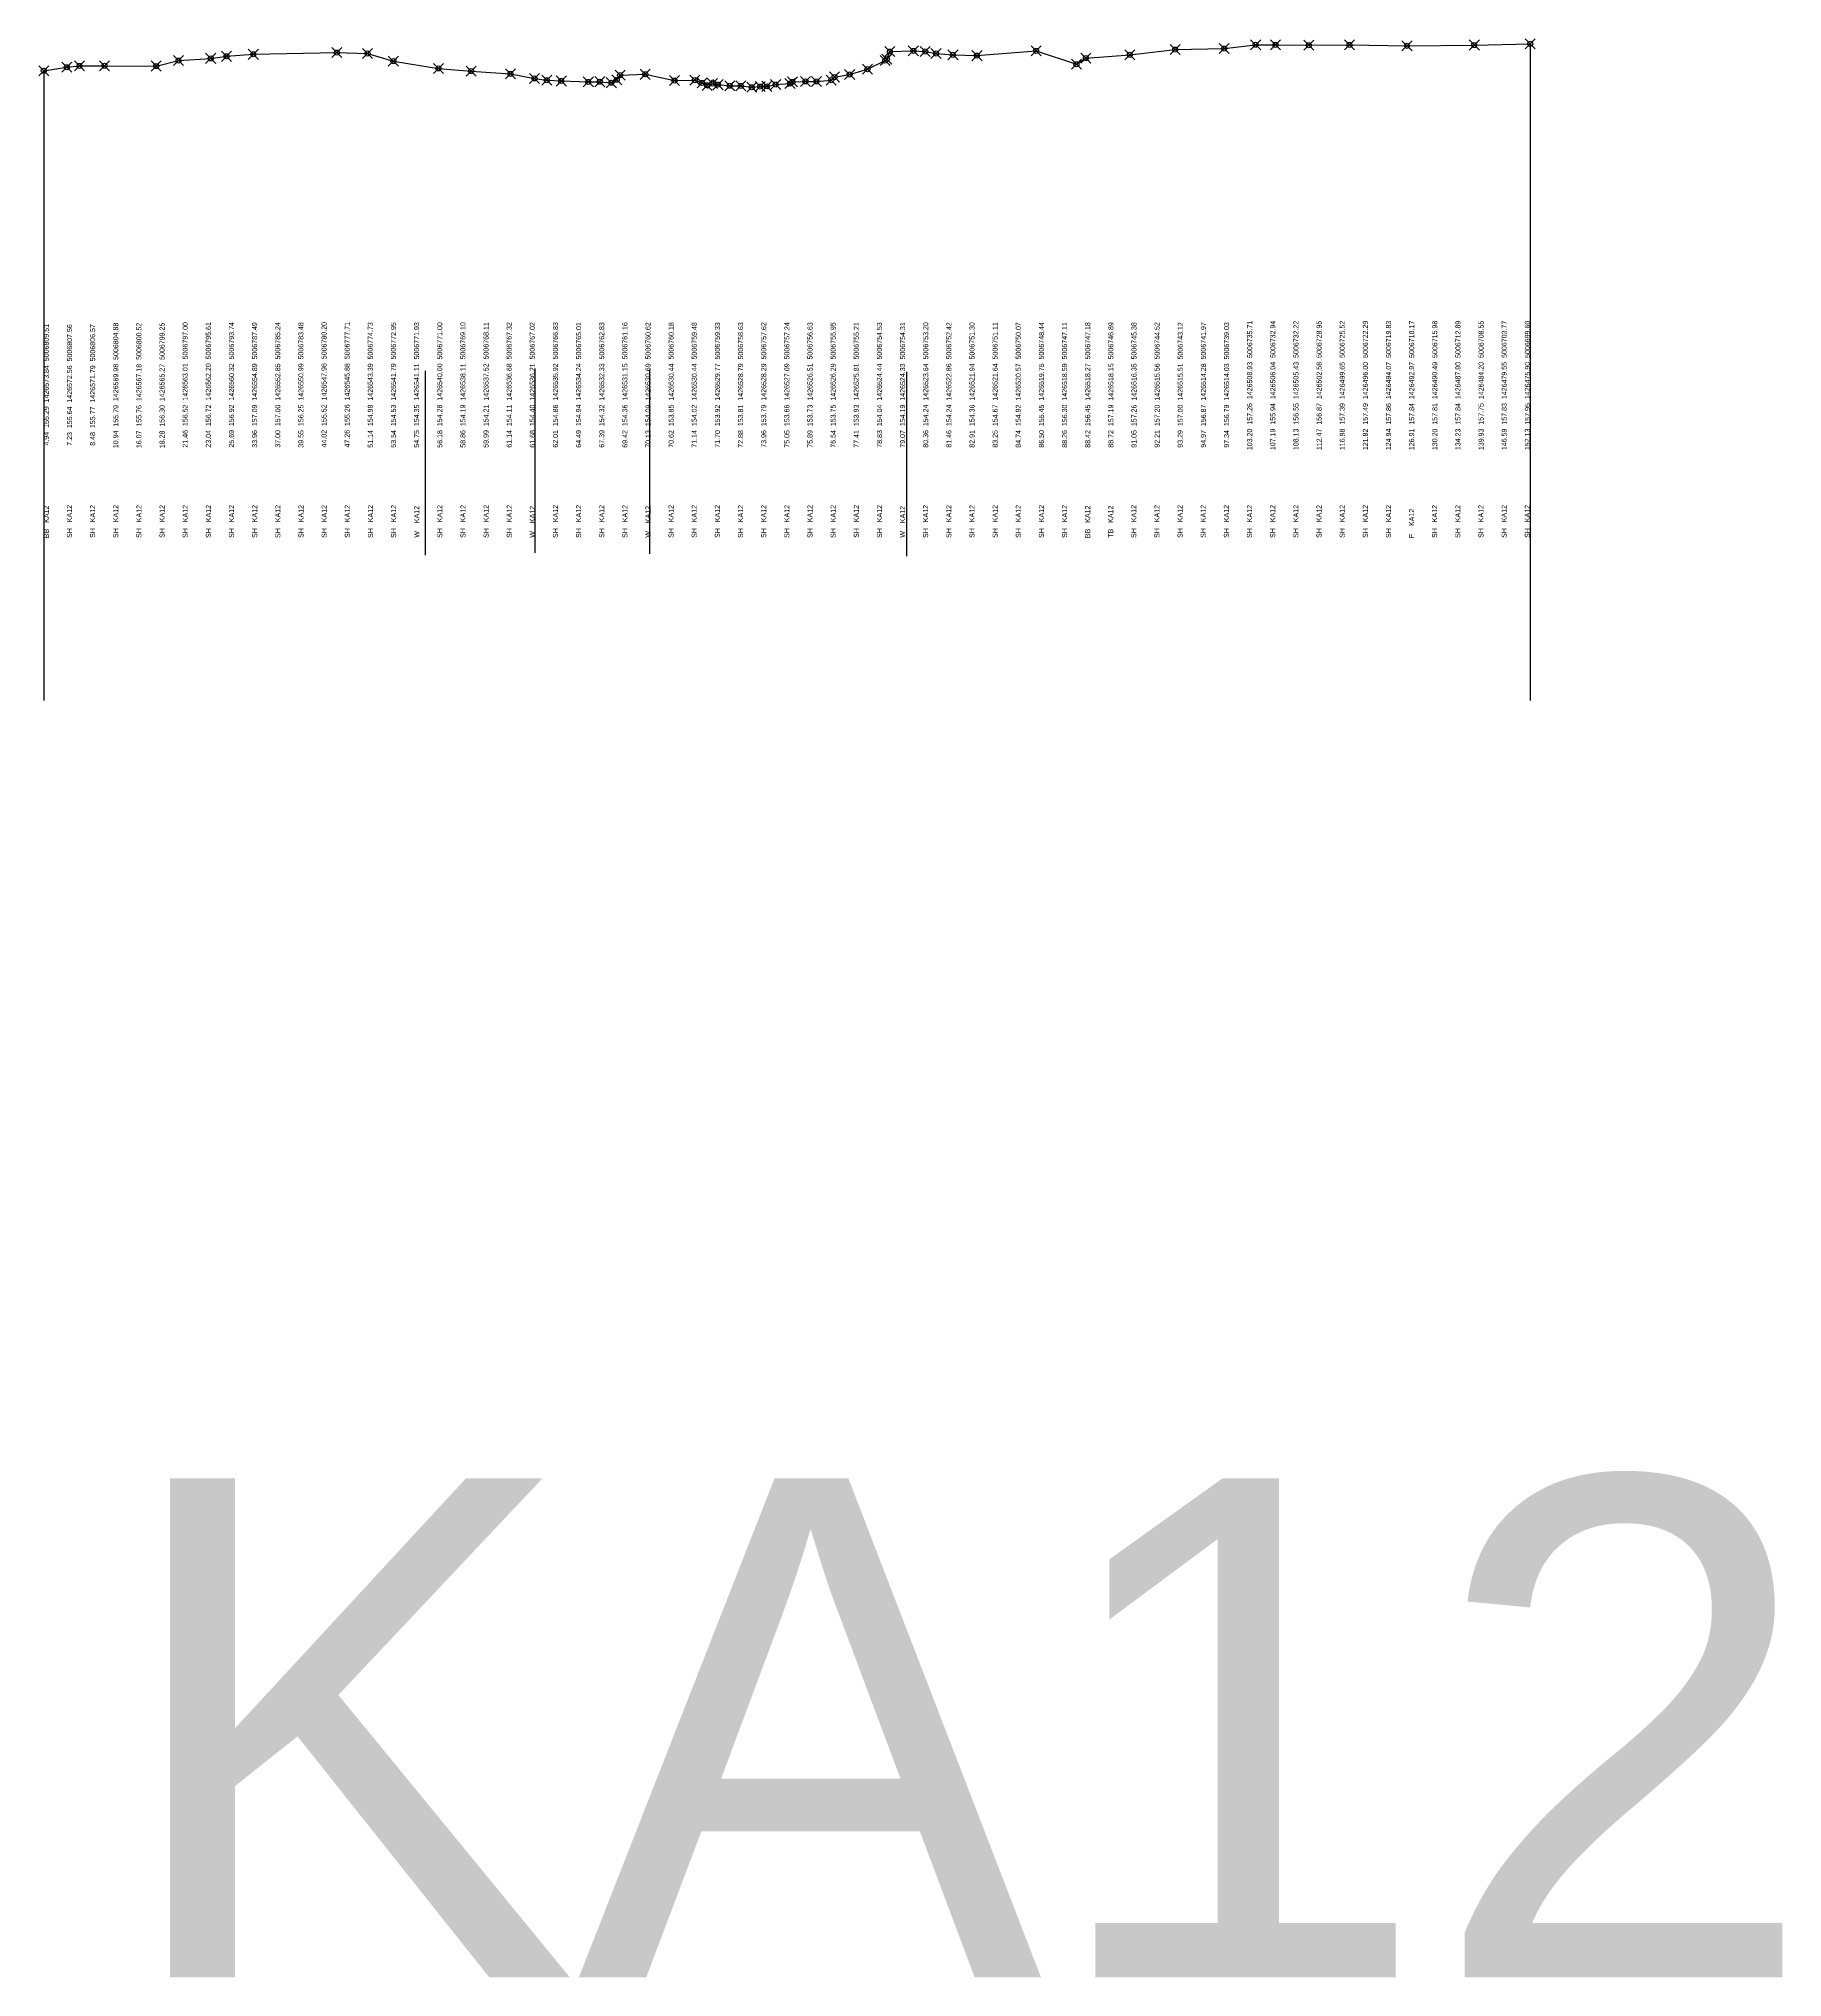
# Model space of a CAD drawing. Header units: millimetres. Extents: x -6058346 to 80050500, y -1699923 to 1425285630.
# Drawn here: x -416983 to -244333, y -33446 to 158454 of the extents above; entities that cross this region are included whole.
import ezdxf

# ---------------------------------------------------------------- set-up
doc = ezdxf.new("R2010")
doc.units = ezdxf.units.MM
doc.header["$PDMODE"] = 35
doc.header["$PDSIZE"] = 500
doc.styles.get("Standard").update_dxf_attribs({"font": 'arial.ttf'})

msp = doc.modelspace()

# ---------------------------------------------------------------- linework, layer by layer
for p, q in [((-269287.034, 157954), (-269287.034, 92950.174)), ((-416483.221, 155286), (-416483.221, 92950.174))]:
    msp.add_line(p, q)
at = {"color": 6}
for p, q in [((-378687.809, 107337.441), (-378687.809, 125583.236)), ((-367835.547, 107576.218), (-367835.547, 125822.013)), ((-356478.923, 107472.575), (-356478.923, 125718.369)), ((-331018.145, 107226.918), (-331018.145, 125472.713))]:
    msp.add_line(p, q, dxfattribs=at)
at = {"color": 1}
msp.add_lwpolyline([(-416483.221, 155286), (-414195.19, 155636), (-412944.517, 155766), (-410475.853, 155786), (-405350.836, 155756), (-403141.839, 156296), (-399957.467, 156516), (-398381.566, 156716), (-395734.934, 156915), (-387456.25, 157085), (-384419.277, 156995), (-381867.417, 156245), (-377402.421, 155515), (-374160.149, 155255), (-370279.022, 154975), (-367885.628, 154525), (-366671.605, 154345), (-365238.871, 154275), (-362562.557, 154185), (-361431.389, 154205), (-360282.629, 154105), (-359745.488, 154395), (-359410.247, 154855), (-356933.557, 154935), (-354035.494, 154315), (-352004.566, 154355), (-351295.41, 154085), (-350800.714, 153845), (-350276.766, 154015), (-349720.368, 153915), (-348545.424, 153805), (-347459.055, 153785), (-346374.847, 153655), (-345533.376, 153725), (-344881.073, 153745), (-344009.693, 153925), (-342587.216, 154035), (-342350.378, 154185), (-341064.259, 154235), (-339962.631, 154235), (-338514.766, 154355), (-338172.73, 154665), (-336683.675, 154915), (-334923.632, 155445), (-333158.983, 156295), (-332997.309, 156445), (-332701.451, 157185), (-330374.623, 157255), (-329206.879, 157195), (-328131.035, 156995), (-326454.317, 156865), (-324076.559, 156785), (-318221.217, 157255), (-314230.597, 155935), (-313287.254, 156545), (-308949.878, 156865), (-304439.795, 157385), (-299598.859, 157485), (-296478.961, 157864), (-294508.254, 157844), (-291222.552, 157814), (-287192.879, 157844), (-281491.379, 157754), (-274828.42, 157834), (-269287.034, 157954)], dxfattribs=at)
for p in [(-395734.934, 156915), (-387456.25, 157085), (-384419.277, 156995), (-332701.451, 157185), (-330374.623, 157255), (-329206.879, 157195), (-328131.035, 156995), (-326454.317, 156865), (-318221.217, 157255), (-308949.878, 156865), (-304439.795, 157385), (-299598.859, 157485), (-296478.961, 157864), (-294508.254, 157844), (-291222.552, 157814), (-287192.879, 157844), (-281491.379, 157754), (-274828.42, 157834), (-269287.034, 157954), (-416483.221, 155286), (-414195.19, 155636), (-412944.517, 155766), (-410475.853, 155786), (-405350.836, 155756), (-403141.839, 156296), (-399957.467, 156516), (-398381.566, 156716), (-381867.417, 156245), (-377402.421, 155515), (-374160.149, 155255), (-370279.022, 154975), (-334923.632, 155445), (-333158.983, 156295), (-332997.309, 156445), (-324076.559, 156785), (-314230.597, 155935), (-313287.254, 156545), (-367885.628, 154525), (-366671.605, 154345), (-365238.871, 154275), (-362562.557, 154185), (-361431.389, 154205), (-360282.629, 154105), (-359745.488, 154395), (-359410.247, 154855), (-356933.557, 154935), (-354035.494, 154315), (-352004.566, 154355), (-351295.41, 154085), (-350800.714, 153845), (-350276.766, 154015), (-349720.368, 153915), (-348545.424, 153805), (-347459.055, 153785), (-346374.847, 153655), (-345533.376, 153725), (-344881.073, 153745), (-344009.693, 153925), (-342587.216, 154035), (-342350.378, 154185), (-341064.259, 154235), (-339962.631, 154235), (-338514.766, 154355), (-338172.73, 154665), (-336683.675, 154915)]:
    msp.add_point(p)

# ---------------------------------------------------------------- texts
for s, p in [('103.20  157.26  1426508.93  5006735.71', (-296820.557, 117727.762)), ('107.19  155.94  1426506.04  5006732.94', (-294528.921, 117727.762)), ('108.13  156.55  1426505.43  5006732.22', (-292237.285, 117727.762)), ('112.47  156.87  1426502.58  5006728.95', (-289945.65, 117727.762)), ('116.98  157.39  1426499.65  5006725.52', (-287654.355, 117727.762)), ('121.82  157.49  1426496.00  5006722.29', (-285362.72, 117727.762)), ('124.94  157.86  1426494.07  5006719.83', (-283071.425, 117727.762)), ('126.91  157.84  1426492.97  5006718.17', (-280779.79, 117727.762)), ('130.20  157.81  1426490.49  5006715.98', (-278488.495, 117727.762)), ('134.23  157.84  1426487.90  5006712.89', (-276196.859, 117727.762)), ('139.93  157.75  1426484.20  5006708.55', (-273905.224, 117727.762)), ('146.59  157.83  1426479.55  5006703.77', (-271613.588, 117727.762)), ('152.13  157.95  1426475.90  5006699.60', (-269321.953, 117727.762)), ('  4.94  155.29  1426573.84  5006809.51', (-415981.174, 117794.952)), ('  7.23  155.64  1426572.56  5006807.56', (-413689.539, 117770.736)), ('  8.48  155.77  1426571.79  5006806.57', (-411397.903, 117775.511)), (' 10.94  155.79  1426569.98  5006804.88', (-409106.609, 117727.762)), (' 16.07  155.76  1426567.18  5006800.52', (-406815.314, 117727.762)), (' 18.28  156.30  1426565.27  5006799.25', (-404524.02, 117727.762)), (' 21.46  156.52  1426563.01  5006797.00', (-402232.384, 117783.356)), (' 23.04  156.72  1426562.20  5006795.61', (-399940.748, 117783.356)), (' 25.69  156.92  1426560.32  5006793.74', (-397649.113, 117783.356)), (' 33.96  157.09  1426554.89  5006787.49', (-395357.477, 117774.488)), (' 37.00  157.00  1426552.85  5006785.24', (-393065.842, 117774.488)), (' 39.55  156.25  1426550.99  5006783.48', (-390774.206, 117774.488)), (' 44.02  155.52  1426547.96  5006780.20', (-388482.57, 117794.952)), (' 47.26  155.26  1426545.88  5006777.71', (-386191.276, 117794.952)), (' 51.14  154.98  1426543.39  5006774.73', (-383899.981, 117774.829)), (' 53.54  154.53  1426541.79  5006772.95', (-381608.346, 117774.829)), (' 54.75  154.35  1426541.11  5006771.93', (-379316.71, 117774.829)), (' 56.18  154.28  1426540.00  5006771.00', (-377025.074, 117774.829)), (' 58.86  154.19  1426538.11  5006769.10', (-374733.78, 117774.829)), (' 59.99  154.21  1426537.52  5006768.11', (-372442.144, 117774.829)), (' 61.14  154.11  1426536.68  5006767.32', (-370150.509, 117777.558)), (' 61.68  154.40  1426536.21  5006767.02', (-367858.873, 117777.558)), (' 62.01  154.86  1426535.92  5006766.83', (-365567.237, 117777.558)), (' 64.49  154.94  1426534.24  5006765.01', (-363275.602, 117777.558)), (' 67.39  154.32  1426532.33  5006762.83', (-360983.966, 117777.558)), (' 69.42  154.36  1426531.15  5006761.16', (-358692.331, 117777.558)), (' 70.13  154.09  1426530.69  5006760.62', (-356400.695, 117770.736)), (' 70.62  153.85  1426530.44  5006760.18', (-354109.059, 117770.736)), (' 71.14  154.02  1426530.44  5006759.48', (-351817.424, 117770.736)), (' 71.70  153.92  1426529.77  5006759.33', (-349525.788, 117770.736)), (' 72.88  153.81  1426528.79  5006758.63', (-347234.153, 117770.736)), (' 73.96  153.79  1426528.29  5006757.62', (-344942.517, 117770.736)), (' 75.05  153.66  1426527.09  5006757.24', (-342650.881, 117770.736)), (' 75.89  153.73  1426526.51  5006756.63', (-340359.246, 117770.736)), (' 76.54  153.75  1426526.29  5006755.95', (-338067.61, 117770.736)), (' 77.41  153.93  1426525.81  5006755.21', (-335775.975, 117770.736)), (' 78.83  154.04  1426524.44  5006754.53', (-333484.339, 117770.736)), (' 79.07  154.19  1426524.33  5006754.31', (-331192.703, 117770.736)), (' 80.36  154.24  1426523.64  5006753.20', (-328901.068, 117775.511)), (' 81.46  154.24  1426522.86  5006752.42', (-326609.432, 117775.511)), (' 82.91  154.36  1426521.94  5006751.30', (-324318.138, 117775.511)), (' 83.25  154.67  1426521.64  5006751.11', (-322026.502, 117775.511)), (' 84.74  154.92  1426520.57  5006750.07', (-319734.866, 117775.511)), (' 86.50  155.45  1426519.75  5006748.44', (-317443.572, 117775.511)), (' 88.26  156.30  1426518.59  5006747.11', (-315152.277, 117775.511)), (' 88.42  156.45  1426518.27  5006747.18', (-312860.642, 117775.511)), (' 88.72  157.19  1426518.15  5006746.89', (-310569.347, 117775.511)), (' 91.05  157.26  1426516.35  5006745.38', (-308278.053, 117774.829)), (' 92.21  157.20  1426515.56  5006744.52', (-305986.417, 117774.829)), (' 93.29  157.00  1426515.51  5006743.12', (-303695.122, 117774.829)), (' 94.97  156.87  1426514.28  5006741.97', (-301403.487, 117774.829)), (' 97.34  156.79  1426514.03  5006739.03', (-299112.192, 117774.829)), ('BB   KA12', (-415981.174, 109022.548)), ('SH   KA12', (-413696.244, 109042.33)), ('SH   KA12', (-411403.129, 109042.33)), ('SH   KA12', (-409110.013, 109042.33)), ('SH   KA12', (-406816.898, 109042.33)), ('SH   KA12', (-404523.782, 109042.33)), ('SH   KA12', (-402230.667, 109042.33)), ('SH   KA12', (-399937.551, 109042.33)), ('SH   KA12', (-397644.436, 109042.33)), ('SH   KA12', (-395351.32, 109042.33)), ('SH   KA12', (-393058.205, 109042.33)), ('SH   KA12', (-390765.089, 109042.33)), ('SH   KA12', (-388471.974, 109042.33)), ('SH   KA12', (-386178.858, 109042.33)), ('SH   KA12', (-383885.742, 109042.33)), ('SH   KA12', (-381592.627, 109042.33)), ('W    KA12', (-379305.992, 109065.182)), ('SH   KA12', (-377021.062, 109042.33)), ('SH   KA12', (-374727.946, 109042.33)), ('SH   KA12', (-372434.831, 109042.33)), ('SH   KA12', (-370141.715, 109042.33)), ('W    KA12', (-367855.08, 109065.182)), ('SH   KA12', (-365570.15, 109042.33)), ('SH   KA12', (-363277.034, 109042.33)), ('SH   KA12', (-360983.919, 109042.33)), ('SH   KA12', (-358690.803, 109042.33)), ('W    KA12', (-356404.168, 109065.182)), ('SH   KA12', (-354119.238, 109042.33)), ('SH   KA12', (-351826.122, 109042.33)), ('SH   KA12', (-349533.007, 109042.33)), ('SH   KA12', (-347239.891, 109042.33)), ('SH   KA12', (-344946.776, 109042.33)), ('SH   KA12', (-342653.66, 109042.33)), ('SH   KA12', (-340360.545, 109042.33)), ('SH   KA12', (-338067.429, 109042.33)), ('SH   KA12', (-335774.314, 109042.33)), ('SH   KA12', (-333481.198, 109042.33)), ('W    KA12', (-331194.563, 109065.182)), ('SH   KA12', (-328909.633, 109042.33)), ('SH   KA12', (-326616.517, 109042.33)), ('SH   KA12', (-324323.402, 109042.33)), ('SH   KA12', (-322030.286, 109042.33)), ('SH   KA12', (-319737.171, 109042.33)), ('SH   KA12', (-317444.055, 109042.33)), ('SH   KA12', (-315150.939, 109042.33)), ('BB   KA12', (-312864.304, 109022.548)), ('TB   KA12', (-310585.854, 109057.337)), ('SH   KA12', (-308300.924, 109042.33)), ('SH   KA12', (-306007.809, 109042.33)), ('SH   KA12', (-303714.693, 109042.33)), ('SH   KA12', (-301421.578, 109042.33)), ('SH   KA12', (-299128.462, 109042.33)), ('SH   KA12', (-296835.347, 109042.33)), ('SH   KA12', (-294542.231, 109042.33)), ('SH   KA12', (-292249.116, 109042.33)), ('SH   KA12', (-289956, 109042.33)), ('SH   KA12', (-287662.885, 109042.33)), ('SH   KA12', (-285369.769, 109042.33)), ('SH   KA12', (-283076.654, 109042.33)), ('F    KA12', (-280790.018, 109016.409)), ('SH   KA12', (-278505.088, 109042.33)), ('SH   KA12', (-276211.973, 109042.33)), ('SH   KA12', (-273918.857, 109042.33)), ('SH   KA12', (-271625.742, 109042.33)), ('SH   KA12', (-269332.626, 109042.33))]:
    msp.add_text(s, height=500, rotation=90).set_placement(p)
at = {"color": 7, "linetype": 'Continuous', "lineweight": 0}
msp.add_text('KA12', height=49394.4947, dxfattribs=at).set_placement((-409645.905, -33445.743))

doc.saveas('drawing.dxf')
